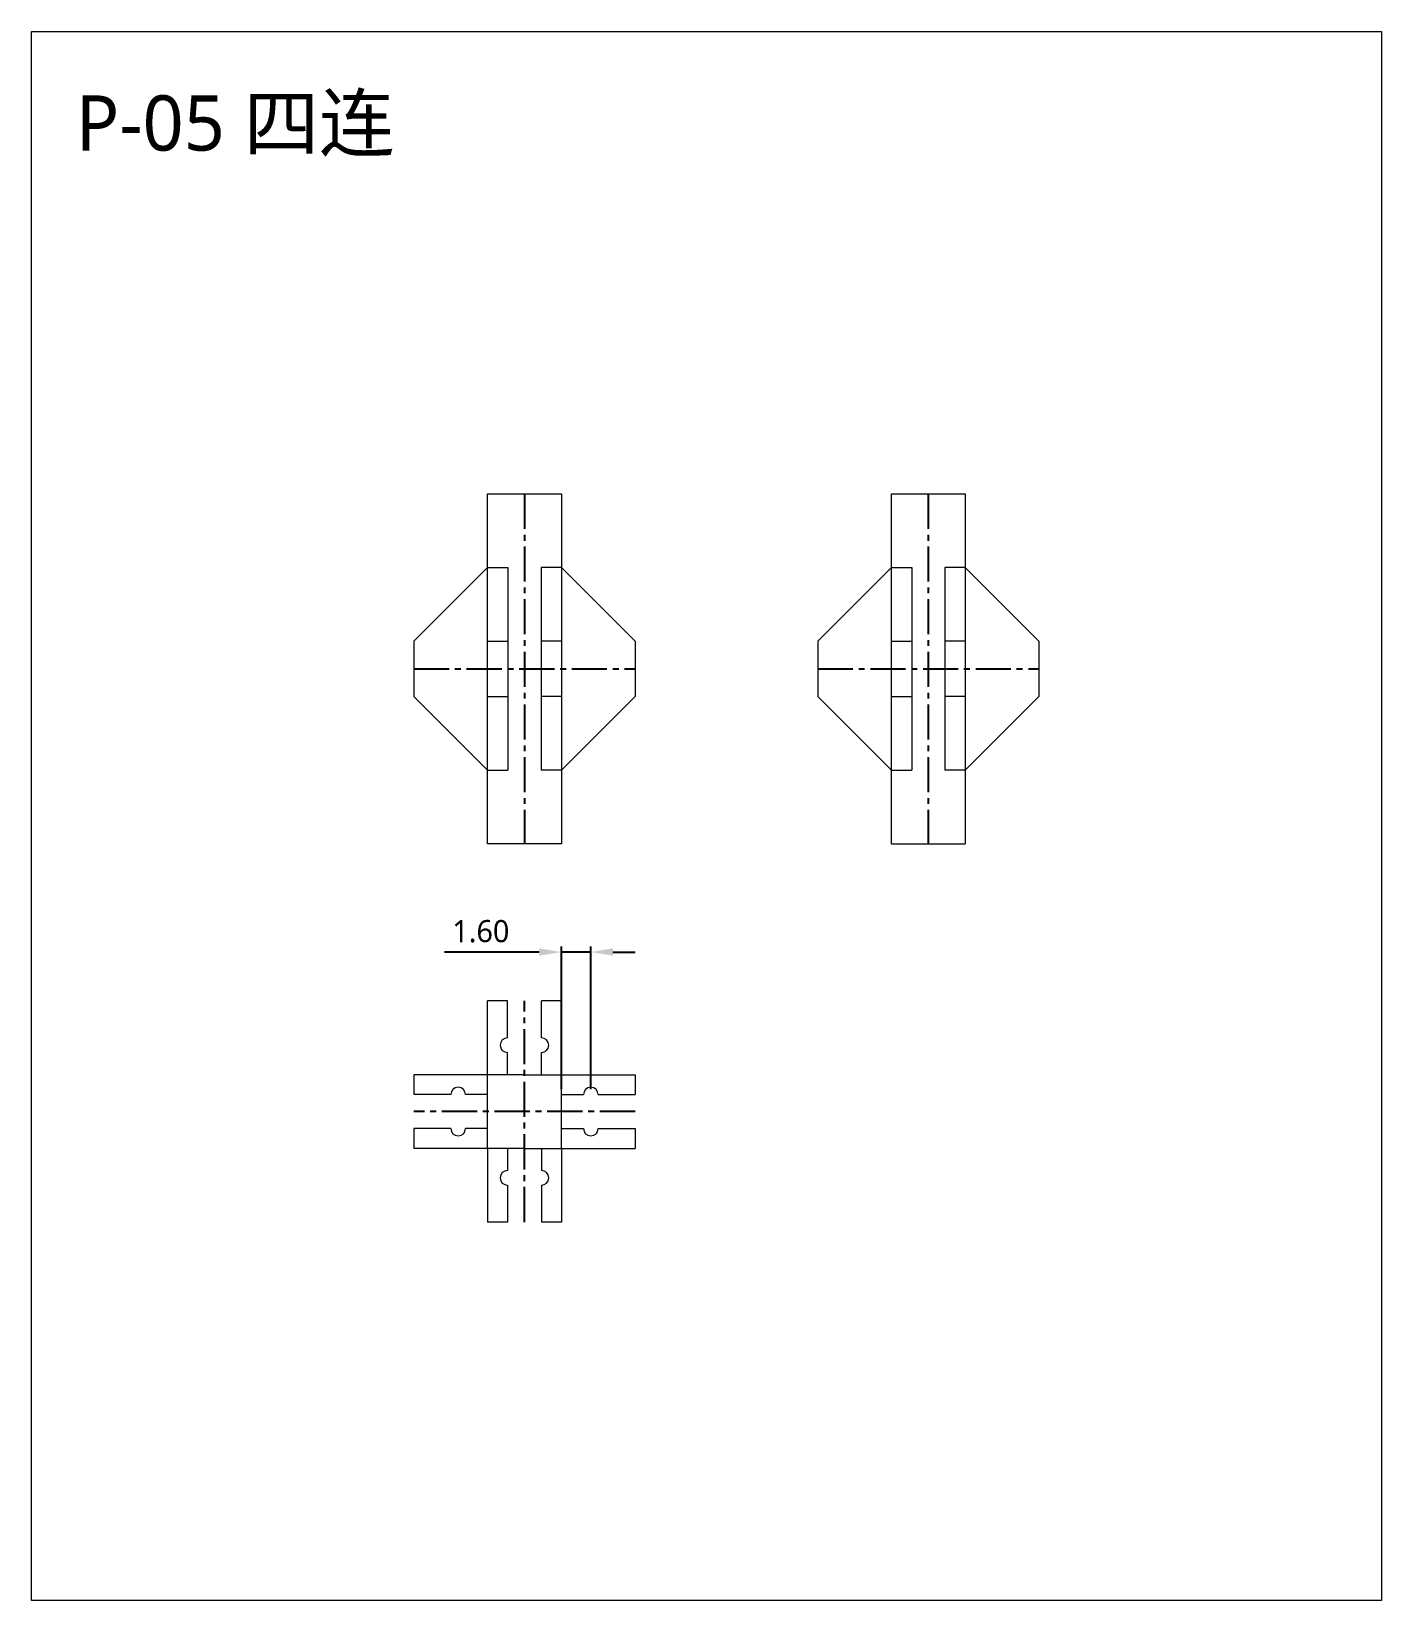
# Model space of a CAD drawing. Header units: millimetres. Extents: x 802 to 1336, y 683 to 768.
# Drawn here: x 1189.3 to 1262.6, y 682.5 to 767.7 of the extents above; entities that cross this region are included whole.
import ezdxf

# ---------------------------------------------------------------- set-up
doc = ezdxf.new("R2010")
doc.units = ezdxf.units.MM
doc.header["$LTSCALE"] = 0.1
doc.header["$PDSIZE"] = -5
doc.linetypes.add('CENTER2', pattern=[28.575, 19.05, -3.175, 3.175, -3.175])
doc.layers.get('DEFPOINTS').update_dxf_attribs({"lineweight": 18})
doc.layers.add('LABEL_LINE', color=6, linetype='Continuous', lineweight=18)
doc.layers.add('SOLID_LINE', color=7, linetype='Continuous', lineweight=18)
doc.layers.add('参考', color=1, linetype='CENTER2')
doc.layers.add('注释', color=4, linetype='Continuous', lineweight=18, plot=False)
doc.styles.get("Standard").update_dxf_attribs({"font": ''})
doc.styles.get('Standard').set_extended_font_data('Microsoft YaHei')
doc.dimstyles.get("Standard").update_dxf_attribs({"dimtxt": 1.2, "dimasz": 1.2, "dimexe": 0.3, "dimexo": 0.3, "dimgap": 0.5, "dimtad": 1, "dimzin": 0, "dimdsep": 46, "dimtxsty": 'Standard', "dimcen": 0.09, "dimdle": 4, "dimclrd": 3, "dimclre": 3, "dimclrt": 6, "dimadec": 0, "dimazin": 0, "dimtfac": 1, "dimtmove": 0, "dimatfit": 3, "dimfxl": 1, "dimtolj": 1, "dimtzin": 0, "dimarcsym": 0})

msp = doc.modelspace()

# ---------------------------------------------------------------- texts
at = {"layer": '注释'}
msp.add_text('P-05 四连', height=3, dxfattribs=at).set_placement((1191.741, 761.244))

# ---------------------------------------------------------------- blocks, each defined once
blk = doc.blocks.new('*D5')
at = {"layer": 'DEFPOINTS', "color": 3, "linetype": 'Continuous', "lineweight": -2}
for p, q in [((1218.091, 710.308), (1218.091, 718.045)), ((1219.691, 710.308), (1219.691, 718.045)), ((1216.891, 717.745), (1211.751, 717.745)), ((1219.691, 717.745), (1218.091, 717.745)), ((1220.891, 717.745), (1222.091, 717.745))]:
    blk.add_line(p, q, dxfattribs=at)
at = {"layer": 'DEFPOINTS', "color": 0}
for p in [(1218.091, 717.745), (1218.091, 710.008), (1219.691, 710.008)]:
    blk.add_point(p, dxfattribs=at)
at = {"layer": 'DEFPOINTS', "color": 3}
for points in [[(1216.891, 717.945), (1216.891, 717.545), (1218.091, 717.745)], [(1220.891, 717.945), (1220.891, 717.545), (1219.691, 717.745)]]:
    blk.add_solid(points, dxfattribs=at)
at = {"layer": 'DEFPOINTS', "color": 6, "insert": (1213.721, 718.868), "char_height": 1.2, "attachment_point": 5}
blk.add_mtext('\\A1;1.60', dxfattribs=at)

# ---------------------------------------------------------------- dimensions: what is measured, and where the dimension line sits
at = {"layer": 'DEFPOINTS'}
dim = msp.add_linear_dim(base=(1218.091, 717.745), p1=(1219.691, 710.008), p2=(1218.091, 710.008), dimstyle='Standard', dxfattribs=at)
dim.commit()
dim.dimension.update_dxf_attribs({"geometry": '*D5', "text_midpoint": (1213.721, 718.868)})

# ---------------------------------------------------------------- linework, layer by layer
at = {"layer": 'DEFPOINTS'}
for p, q in [((1215.171, 715.088), (1214.091, 715.088)), ((1214.091, 711.088), (1214.091, 715.088)), ((1218.091, 715.088), (1217.011, 715.088)), ((1218.091, 711.088), (1218.091, 715.088)), ((1210.091, 711.088), (1210.091, 710.008)), ((1222.091, 711.088), (1222.091, 710.008)), ((1210.091, 708.168), (1210.091, 707.088)), ((1222.091, 708.168), (1222.091, 707.088)), ((1214.091, 707.088), (1214.091, 703.088)), ((1218.091, 707.088), (1218.091, 703.088)), ((1215.171, 703.088), (1214.091, 703.088)), ((1218.091, 703.088), (1217.011, 703.088))]:
    msp.add_line(p, q, dxfattribs=at)
msp.add_lwpolyline([(1214.091, 742.613), (1218.091, 742.613), (1218.091, 723.613), (1214.091, 723.613)], close=True, dxfattribs=at)
for centre, start, end in [((1215.171, 712.688), 90, 270), ((1217.011, 712.688), 270, 90), ((1212.491, 710.008), 360, 180), ((1219.691, 710.008), 0, 180), ((1212.491, 708.168), 180, 0), ((1219.691, 708.168), 180, 0), ((1215.171, 705.488), 90, 270), ((1217.011, 705.488), 270, 90)]:
    msp.add_arc(centre, 0.4, start, end, dxfattribs=at)
at = {"layer": 'LABEL_LINE'}
msp.add_lwpolyline([(1189.331, 767.717), (1262.606, 767.717), (1262.606, 682.541), (1189.331, 682.541)], close=True, dxfattribs=at)
at = {"layer": 'SOLID_LINE'}
for p, q in [((1236.005, 723.613), (1236.005, 742.613)), ((1236.005, 742.613), (1240.005, 742.613)), ((1240.005, 742.613), (1240.005, 723.613)), ((1214.091, 738.613), (1210.091, 734.613)), ((1214.091, 738.613), (1215.191, 738.613)), ((1215.191, 738.613), (1215.191, 727.613)), ((1218.091, 738.613), (1216.991, 738.613)), ((1216.991, 738.613), (1216.991, 727.613)), ((1218.091, 738.613), (1222.091, 734.613)), ((1236.005, 738.613), (1232.005, 734.613)), ((1236.005, 738.613), (1237.105, 738.613)), ((1237.105, 738.613), (1237.105, 727.613)), ((1240.005, 738.613), (1238.905, 738.613)), ((1238.905, 738.613), (1238.905, 727.613)), ((1240.005, 738.613), (1244.005, 734.613)), ((1210.091, 734.613), (1210.091, 731.613)), ((1214.091, 734.613), (1215.191, 734.613)), ((1214.091, 734.613), (1215.191, 734.613)), ((1218.091, 734.613), (1216.991, 734.613)), ((1218.091, 734.613), (1216.991, 734.613)), ((1222.091, 734.613), (1222.091, 731.613)), ((1232.005, 734.613), (1232.005, 731.613)), ((1236.005, 734.613), (1237.105, 734.613)), ((1236.005, 734.613), (1237.105, 734.613)), ((1240.005, 734.613), (1238.905, 734.613)), ((1240.005, 734.613), (1238.905, 734.613)), ((1244.005, 734.613), (1244.005, 731.613)), ((1214.091, 727.613), (1210.091, 731.613)), ((1214.091, 731.613), (1215.191, 731.613)), ((1214.091, 731.613), (1215.191, 731.613)), ((1218.091, 731.613), (1216.991, 731.613)), ((1218.091, 731.613), (1216.991, 731.613)), ((1218.091, 727.613), (1222.091, 731.613)), ((1236.005, 727.613), (1232.005, 731.613)), ((1236.005, 731.613), (1237.105, 731.613)), ((1236.005, 731.613), (1237.105, 731.613)), ((1240.005, 731.613), (1238.905, 731.613)), ((1240.005, 731.613), (1238.905, 731.613)), ((1240.005, 727.613), (1244.005, 731.613)), ((1214.091, 727.613), (1215.191, 727.613)), ((1218.091, 727.613), (1216.991, 727.613)), ((1236.005, 727.613), (1237.105, 727.613)), ((1240.005, 727.613), (1238.905, 727.613)), ((1236.005, 723.613), (1240.005, 723.613)), ((1215.171, 713.088), (1215.171, 715.088)), ((1217.011, 713.088), (1217.011, 715.088)), ((1215.171, 711.088), (1215.171, 712.288)), ((1217.011, 711.088), (1217.011, 712.288)), ((1216.091, 711.088), (1210.091, 711.088)), ((1216.091, 711.088), (1222.091, 711.088)), ((1212.091, 710.008), (1210.091, 710.008)), ((1214.091, 710.008), (1212.891, 710.008)), ((1218.091, 710.008), (1219.291, 710.008)), ((1220.091, 710.008), (1222.091, 710.008)), ((1212.091, 708.168), (1210.091, 708.168)), ((1214.091, 708.168), (1212.891, 708.168)), ((1218.091, 708.168), (1219.291, 708.168)), ((1220.091, 708.168), (1222.091, 708.168)), ((1216.091, 707.088), (1210.091, 707.088)), ((1215.171, 707.088), (1215.171, 705.888)), ((1216.091, 707.088), (1222.091, 707.088)), ((1217.011, 707.088), (1217.011, 705.888)), ((1215.171, 705.088), (1215.171, 703.088)), ((1217.011, 705.088), (1217.011, 703.088))]:
    msp.add_line(p, q, dxfattribs=at)
for points in [[(1214.091, 707.088), (1214.091, 711.088)], [(1218.091, 707.088), (1218.091, 711.088)]]:
    msp.add_lwpolyline(points, dxfattribs=at)
at = {"layer": '参考'}
for p, q in [((1216.091, 742.613), (1216.091, 723.613)), ((1238.005, 742.613), (1238.005, 723.613)), ((1210.091, 733.113), (1222.091, 733.113)), ((1232.005, 733.113), (1244.005, 733.113)), ((1216.091, 703.088), (1216.091, 715.088)), ((1222.091, 709.088), (1210.091, 709.088))]:
    msp.add_line(p, q, dxfattribs=at)

msp.set_redraw_order([(e.dxf.handle, doc.entitydb.next_handle()) for e in msp.query("TEXT MTEXT ATTDEF DIMENSION ARC_DIMENSION")])  # texts and dimensions are drawn at this point

doc.saveas('drawing.dxf')
